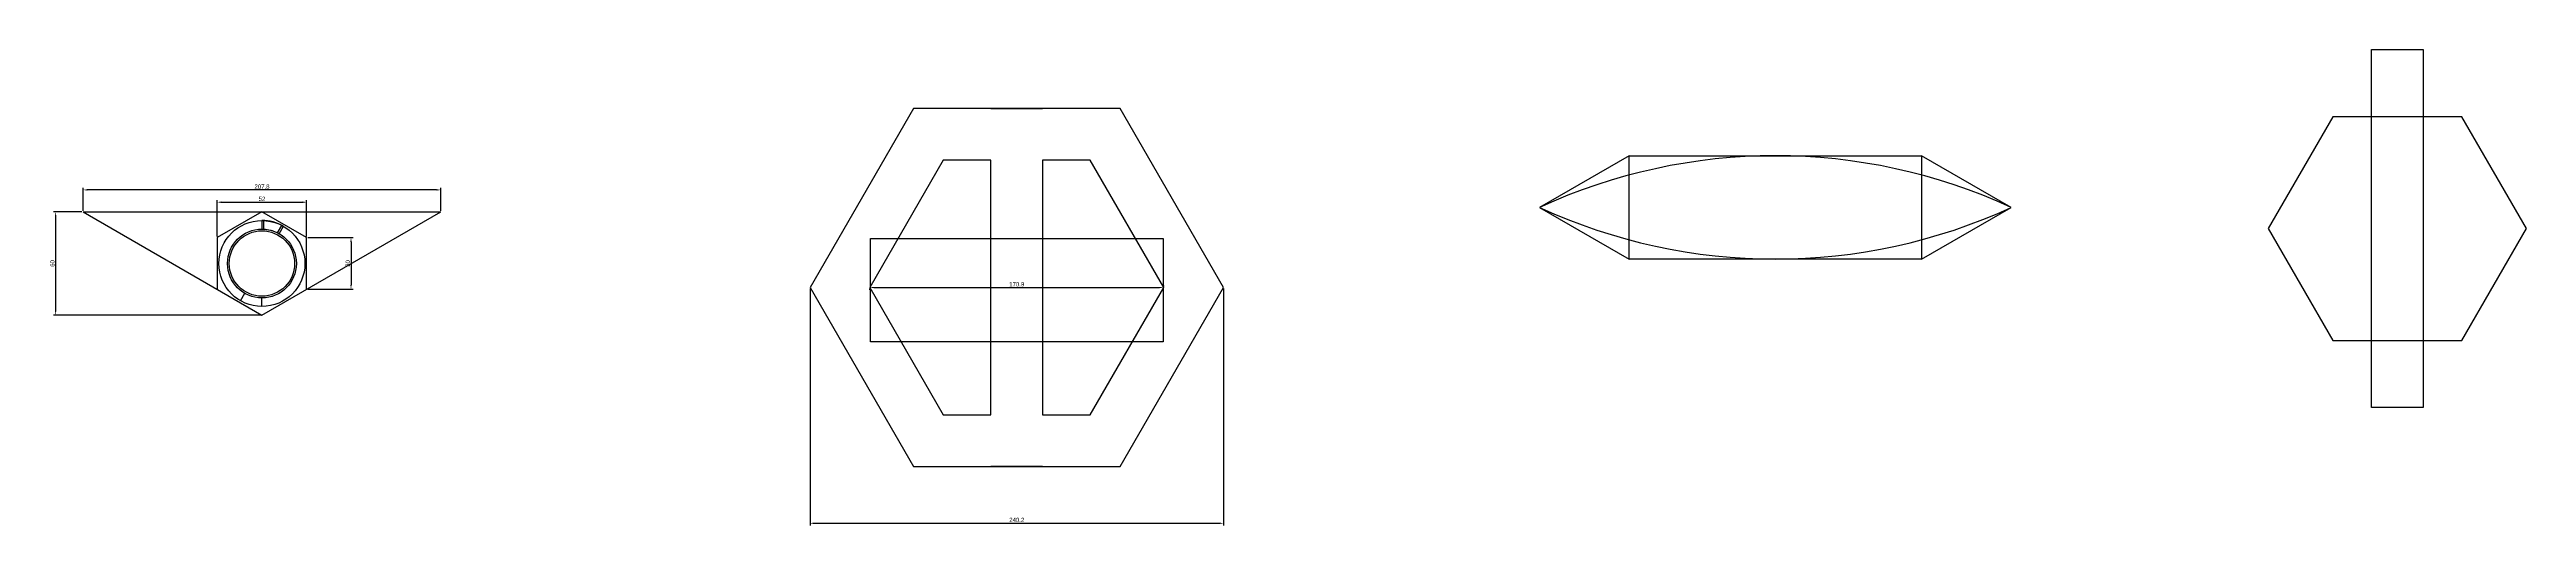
# Model space of a CAD drawing. Header units: millimetres. Extents: x 2778 to 4292, y 712 to 1336.
# Drawn here: x 2853 to 4292, y 1059 to 1336 of the extents above; entities that cross this region are included whole.
import ezdxf

# ---------------------------------------------------------------- set-up
doc = ezdxf.new("R2010")
doc.units = ezdxf.units.MM
doc.styles.get("Standard").update_dxf_attribs({"font": 'arial.ttf'})
doc.dimstyles.new('ISO-25', dxfattribs={"dimtxt": 2.5, "dimasz": 2.5, "dimexe": 1.25, "dimexo": 0.625, "dimtad": 1, "dimdec": 1, "dimdsep": 46, "dimtxsty": 'Standard', "dimcen": 2.5, "dimadec": 0, "dimazin": 0, "dimtfac": 1, "dimtdec": 1, "dimtmove": 0, "dimatfit": 3, "dimfxl": 1, "dimarcsym": 0})

# ---------------------------------------------------------------- blocks, each defined once
blk = doc.blocks.new('*D1')
at = {"color": 0, "lineweight": -2, "transparency": 16777216}
for p, q in [((2872.7, 1242), (2872.7, 1255.3)), ((3078.1, 1254.1), (2875.2, 1254.1)), ((3080.6, 1242), (3080.6, 1255.3))]:
    blk.add_line(p, q, dxfattribs=at)
at = {"color": 0, "transparency": 16777216}
for points in [[(2875.2, 1254.5), (2875.2, 1253.7), (2872.7, 1254.1)], [(3078.1, 1254.5), (3078.1, 1253.7), (3080.6, 1254.1)]]:
    blk.add_solid(points, dxfattribs=at)
at = {"layer": 'Defpoints', "color": 0, "transparency": 16777216}
for p in [(2872.7, 1254.1), (2872.7, 1241.4), (3080.6, 1241.4)]:
    blk.add_point(p, dxfattribs=at)
at = {"color": 0, "transparency": 16777216, "insert": (2976.7, 1256), "char_height": 2.5, "attachment_point": 5}
blk.add_mtext('207.8', dxfattribs=at)
blk = doc.blocks.new('*D2')
at = {"color": 0, "lineweight": -2, "transparency": 16777216}
for p, q in [((2950.7, 1227), (2950.7, 1248.2)), ((2953.2, 1247), (3000.1, 1247)), ((3002.6, 1227), (3002.6, 1248.2))]:
    blk.add_line(p, q, dxfattribs=at)
at = {"color": 0, "transparency": 16777216}
for points in [[(2953.2, 1247.4), (2953.2, 1246.5), (2950.7, 1247)], [(3000.1, 1247.4), (3000.1, 1246.5), (3002.6, 1247)]]:
    blk.add_solid(points, dxfattribs=at)
at = {"layer": 'Defpoints', "color": 0, "transparency": 16777216}
for p in [(3002.6, 1247), (2950.7, 1226.4), (3002.6, 1226.4)]:
    blk.add_point(p, dxfattribs=at)
at = {"color": 0, "transparency": 16777216, "insert": (2976.7, 1248.9), "char_height": 2.5, "attachment_point": 5}
blk.add_mtext('52', dxfattribs=at)
blk = doc.blocks.new('*D3')
at = {"color": 0, "lineweight": -2, "transparency": 16777216}
for p, q in [((2872.1, 1241.4), (2855.5, 1241.4)), ((2856.8, 1238.9), (2856.8, 1183.9)), ((2976, 1181.4), (2855.5, 1181.4))]:
    blk.add_line(p, q, dxfattribs=at)
at = {"color": 0, "transparency": 16777216}
for points in [[(2856.4, 1238.9), (2857.2, 1238.9), (2856.8, 1241.4)], [(2856.4, 1183.9), (2857.2, 1183.9), (2856.8, 1181.4)]]:
    blk.add_solid(points, dxfattribs=at)
at = {"layer": 'Defpoints', "color": 0, "transparency": 16777216}
for p in [(2872.7, 1241.4), (2856.8, 1181.4), (2976.7, 1181.4)]:
    blk.add_point(p, dxfattribs=at)
at = {"color": 0, "transparency": 16777216, "insert": (2854.9, 1211.4), "char_height": 2.5, "attachment_point": 5, "rotation": 90}
blk.add_mtext('60', dxfattribs=at)
blk = doc.blocks.new('*D6')
at = {"color": 0, "lineweight": -2, "transparency": 16777216}
for p, q in [((3003.3, 1226.4), (3029.6, 1226.4)), ((3028.4, 1223.9), (3028.4, 1198.9)), ((3003.3, 1196.4), (3029.6, 1196.4))]:
    blk.add_line(p, q, dxfattribs=at)
at = {"color": 0, "transparency": 16777216}
for points in [[(3028, 1223.9), (3028.8, 1223.9), (3028.4, 1226.4)], [(3028, 1198.9), (3028.8, 1198.9), (3028.4, 1196.4)]]:
    blk.add_solid(points, dxfattribs=at)
at = {"layer": 'Defpoints', "color": 0, "transparency": 16777216}
for p in [(3002.6, 1226.4), (3002.6, 1196.4), (3028.4, 1196.4)]:
    blk.add_point(p, dxfattribs=at)
at = {"color": 0, "transparency": 16777216, "insert": (3026.5, 1211.4), "char_height": 2.5, "attachment_point": 5, "rotation": 90}
blk.add_mtext('30', dxfattribs=at)
blk = doc.blocks.new('*D7')
at = {"color": 0, "lineweight": -2, "transparency": 16777216}
for p, q in [((3295.1, 1196.8), (3295.1, 1059.2)), ((3535.3, 1196.8), (3535.3, 1059.2)), ((3297.6, 1060.5), (3532.8, 1060.5))]:
    blk.add_line(p, q, dxfattribs=at)
at = {"color": 0, "transparency": 16777216}
for points in [[(3297.6, 1060.9), (3297.6, 1060), (3295.1, 1060.5)], [(3532.8, 1060.9), (3532.8, 1060), (3535.3, 1060.5)]]:
    blk.add_solid(points, dxfattribs=at)
at = {"layer": 'Defpoints', "color": 0, "transparency": 16777216}
for p in [(3295.1, 1197.4), (3535.3, 1197.4), (3535.3, 1060.5)]:
    blk.add_point(p, dxfattribs=at)
at = {"color": 0, "transparency": 16777216, "insert": (3415.2, 1062.4), "char_height": 2.5, "attachment_point": 5}
blk.add_mtext('240.2', dxfattribs=at)
blk = doc.blocks.new('*D8')
at = {"color": 0, "lineweight": -2, "transparency": 16777216}
for p, q in [((3329.7, 1196.8), (3329.7, 1196.1)), ((3332.2, 1197.4), (3498.1, 1197.4)), ((3500.6, 1198), (3500.6, 1198.6))]:
    blk.add_line(p, q, dxfattribs=at)
at = {"color": 0, "transparency": 16777216}
for points in [[(3332.2, 1197.8), (3332.2, 1197), (3329.7, 1197.4)], [(3498.1, 1197.8), (3498.1, 1197), (3500.6, 1197.4)]]:
    blk.add_solid(points, dxfattribs=at)
at = {"layer": 'Defpoints', "color": 0, "transparency": 16777216}
for p in [(3329.7, 1197.4), (3500.6, 1197.4), (3500.6, 1197.4)]:
    blk.add_point(p, dxfattribs=at)
at = {"color": 0, "transparency": 16777216, "insert": (3415.2, 1199.3), "char_height": 2.5, "attachment_point": 5}
blk.add_mtext('170.9', dxfattribs=at)

msp = doc.modelspace()

# ---------------------------------------------------------------- linework, layer by layer
for p, q in [((2872.73, 1241.37), (2976.65, 1181.37)), ((2872.73, 1241.37), (3080.57, 1241.37)), ((2976.65, 1241.37), (2950.67, 1226.37)), ((2976.65, 1181.37), (3080.57, 1241.37)), ((3002.63, 1226.37), (2976.65, 1241.37)), ((2950.67, 1226.37), (2950.67, 1196.37)), ((2976.65, 1236.35), (2976.65, 1231.37)), ((2977.65, 1236.33), (2977.6, 1231.35)), ((2985.77, 1229.17), (2988.26, 1233.49)), ((2986.65, 1228.69), (2989.14, 1233)), ((3002.63, 1196.37), (3002.63, 1226.37)), ((2964.16, 1189.74), (2966.65, 1194.05)), ((2976.65, 1186.39), (2976.65, 1191.37))]:
    msp.add_line(p, q)
for points in [[(4202.31, 1335.64), (4232.31, 1335.64), (4232.31, 1127.64), (4202.31, 1127.64)], [(3355.15, 1301.38), (3295.11, 1197.38), (3355.15, 1093.38), (3475.24, 1093.38), (3535.28, 1197.38), (3475.24, 1301.38)], [(4179.81, 1296.59), (4142.31, 1231.64), (4179.81, 1166.69), (4254.81, 1166.69), (4292.31, 1231.64), (4254.81, 1296.59)], [(3770.93, 1213.94), (3770.93, 1273.94), (3718.97, 1243.94)], [(3770.93, 1273.94), (3940.93, 1273.94), (3940.93, 1213.94), (3770.93, 1213.94)], [(3940.93, 1273.94), (3940.93, 1213.94), (3992.89, 1243.94)], [(3330.19, 1225.81), (3500.19, 1225.81), (3500.19, 1165.81), (3330.19, 1165.81)]]:
    msp.add_lwpolyline(points, close=True)
for points in [[(3400.19, 1301.38), (3430.19, 1301.38)], [(3400.19, 1271.38), (3372.47, 1271.38), (3329.75, 1197.38), (3372.47, 1123.38), (3400.19, 1123.38)], [(3400.19, 1123.38), (3400.19, 1271.38)], [(3430.19, 1123.38), (3457.92, 1123.38), (3500.64, 1197.38), (3457.92, 1271.38), (3430.19, 1271.38)], [(3430.19, 1271.38), (3430.19, 1123.38)], [(3430.19, 1093.38), (3400.19, 1093.38)]]:
    msp.add_lwpolyline(points)
msp.add_lwpolyline([(2976.65, 1236.35), (2976.65, 1231.37, -0.1316525), (2986.65, 1228.69), (2989.14, 1233, 0.1316525)], format="xyb", close=True)
for radius in [24.98, 20, 19]:
    msp.add_circle((2976.65, 1211.37), radius)
for centre, start, end in [((3855.93, 946.3), 65.29016, 114.70984), ((3855.93, 1541.58), 245.29016, 294.70984)]:
    msp.add_arc(centre, 327.64, start, end)

# ---------------------------------------------------------------- dimensions: what is measured, and where the dimension line sits
for base, p1, p2, picture, middle in [((2872.73, 1254.1), (3080.57, 1241.37), (2872.73, 1241.37), '*D1', (2976.65, 1256)), ((3002.63, 1246.95), (2950.67, 1226.37), (3002.63, 1226.37), '*D2', (2976.65, 1248.85)), ((3535.28, 1060.45), (3295.11, 1197.38), (3535.28, 1197.38), '*D7', (3415.19, 1062.35)), ((3500.64, 1197.38), (3329.75, 1197.38), (3500.64, 1197.38), '*D8', (3415.19, 1199.28))]:
    dim = msp.add_linear_dim(base=base, p1=p1, p2=p2, dimstyle='ISO-25')
    dim.commit()
    dim.dimension.update_dxf_attribs({"geometry": picture, "text_midpoint": middle})
for base, p1, p2, picture, middle in [((2856.79, 1181.37), (2872.73, 1241.37), (2976.65, 1181.37), '*D3', (2854.89, 1211.37)), ((3028.37, 1196.37), (3002.63, 1226.37), (3002.63, 1196.37), '*D6', (3026.47, 1211.37))]:
    dim = msp.add_linear_dim(base=base, p1=p1, p2=p2, angle=90, dimstyle='ISO-25')
    dim.commit()
    dim.dimension.update_dxf_attribs({"geometry": picture, "text_midpoint": middle})

doc.saveas('drawing.dxf')
